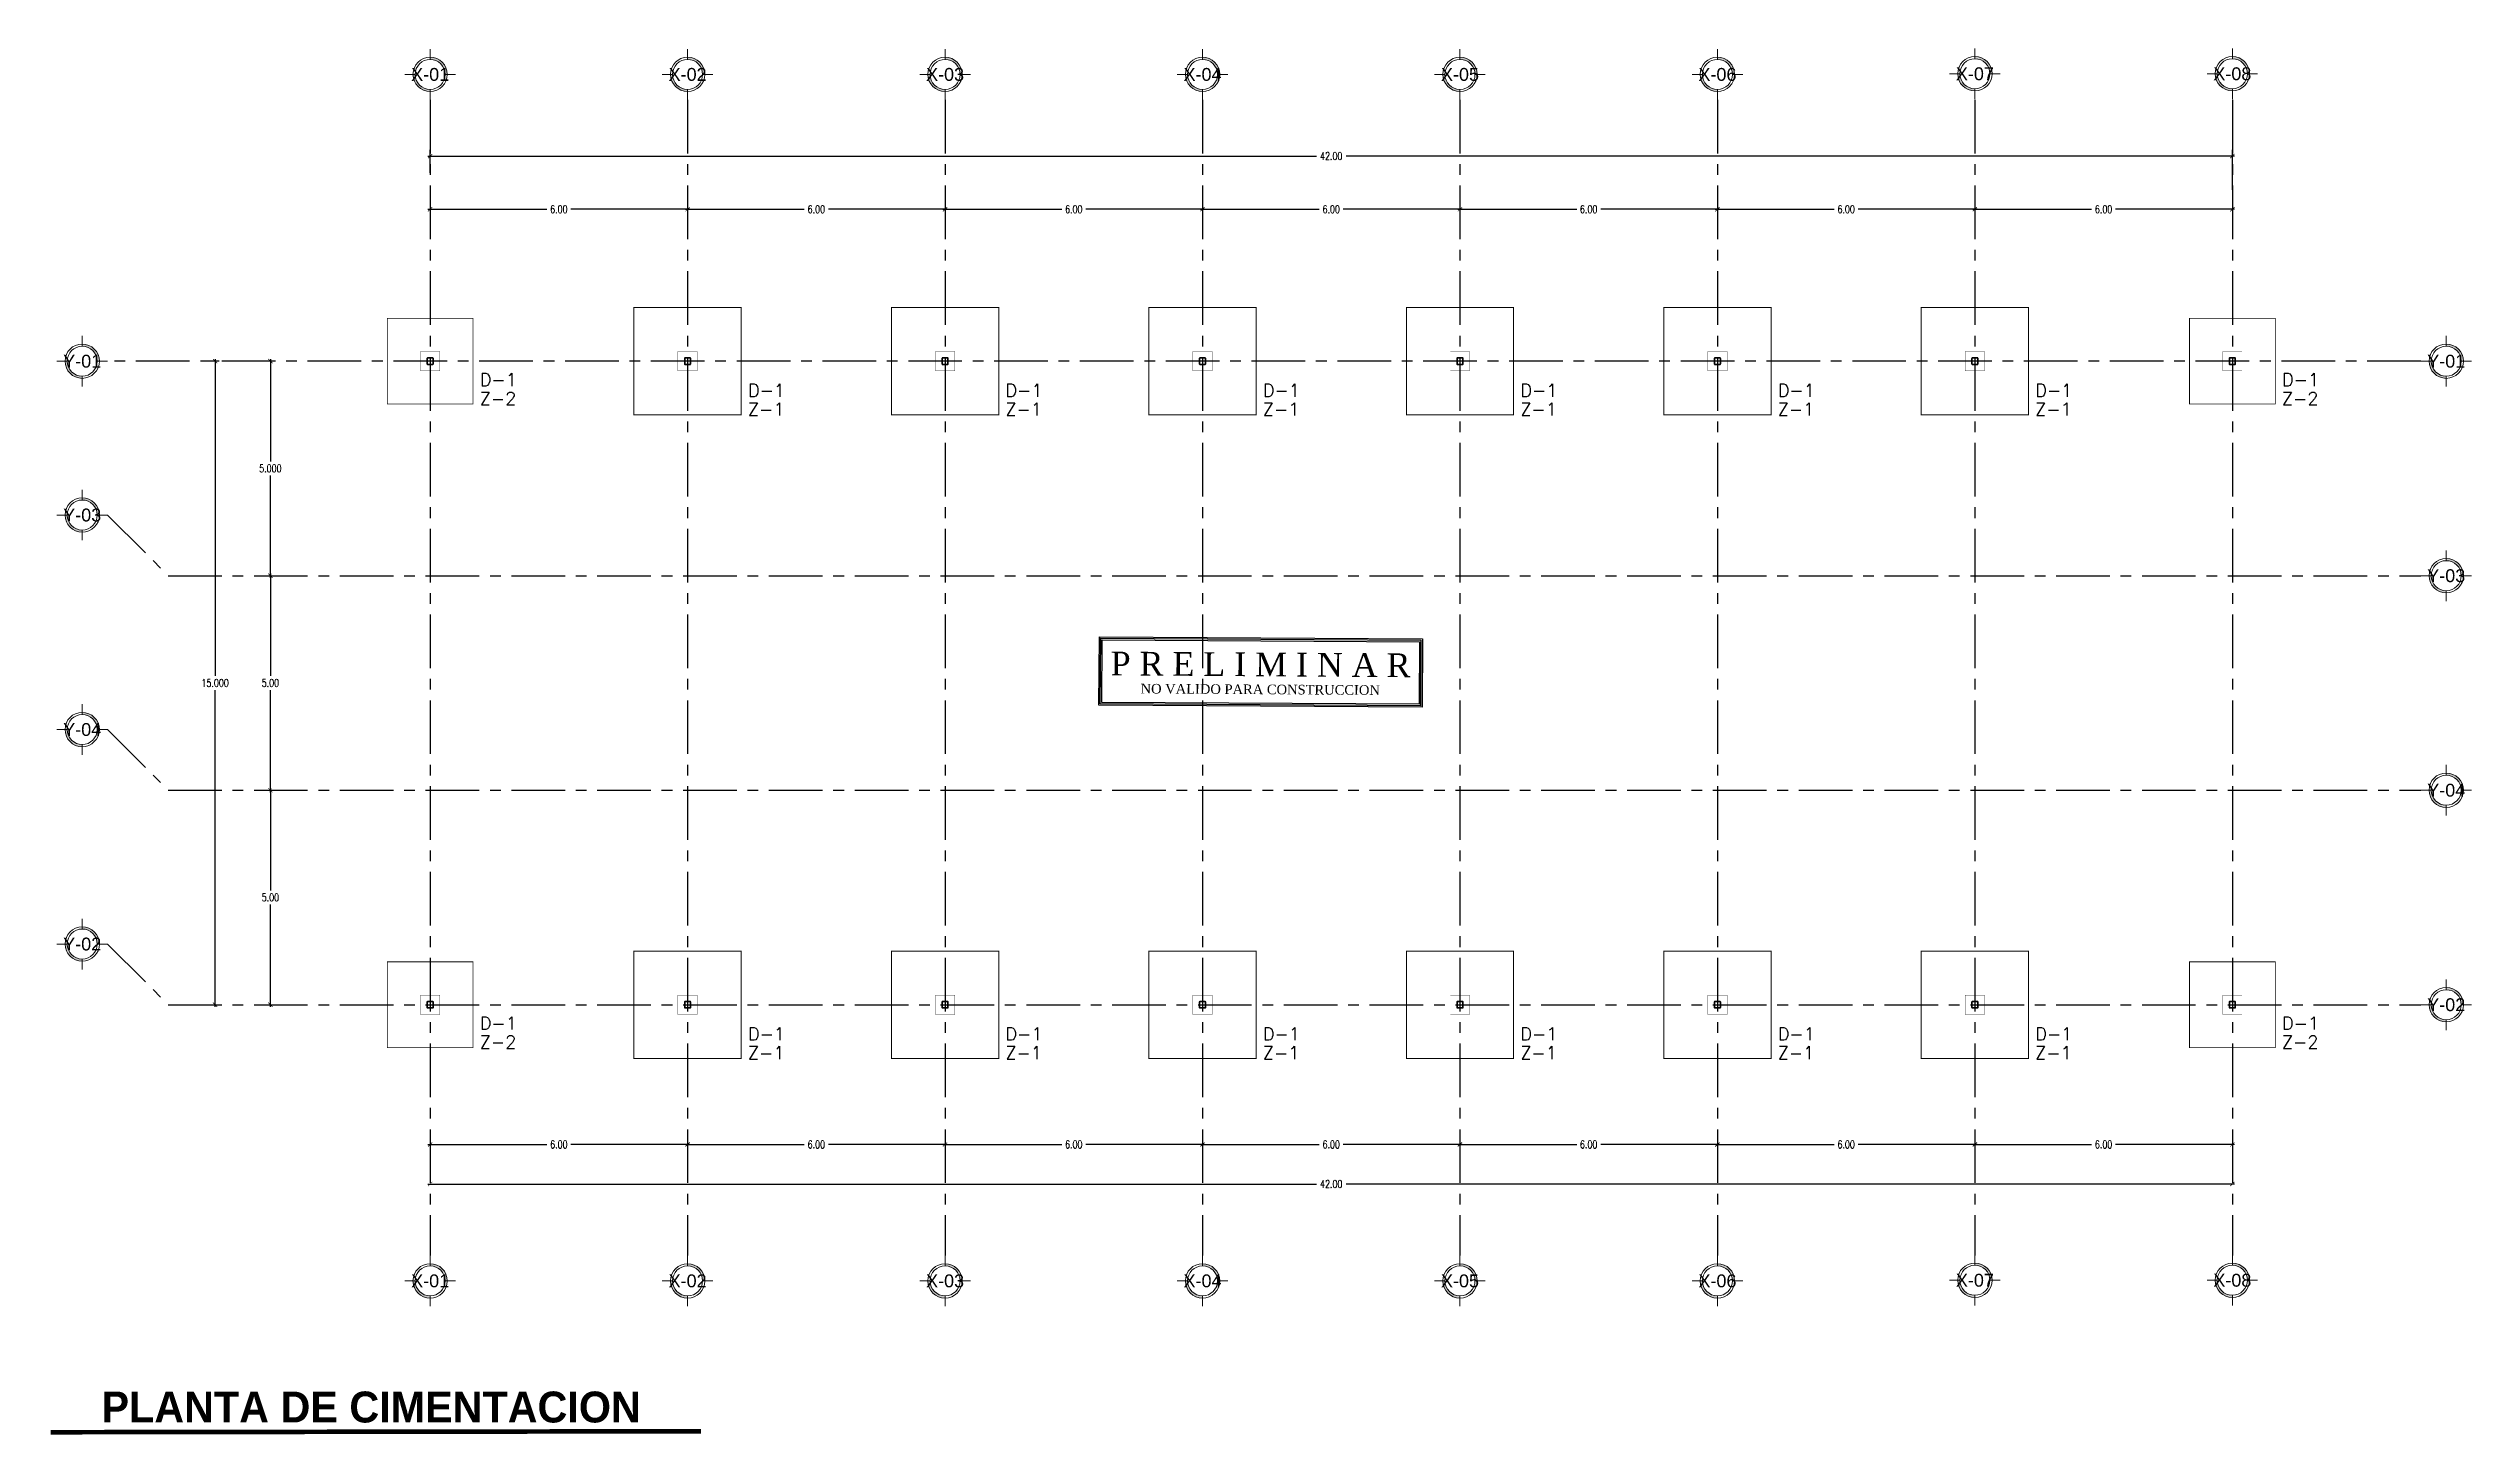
# Model space of a CAD drawing. Header units: millimetres. Extents: x 2153 to 2264, y 1628 to 1660.
# Drawn here: x 2153.4 to 2209.9, y 1627.9 to 1660.2 of the extents above; entities that cross this region are included whole.
import ezdxf
from ezdxf.enums import TextEntityAlignment as Align

# ---------------------------------------------------------------- set-up
doc = ezdxf.new("R2010")
doc.units = ezdxf.units.MM
doc.linetypes.add('CENTER', pattern=[2, 1.25, -0.25, 0.25, -0.25])
for name, color, linetype in [('A-ANNO-LINE', 7, 'Continuous'), ('A-SYMB-AXIS-LINE', 8, 'CENTER'), ('A-SYMB-DIM', 2, 'Continuous'), ('DADO', 5, 'Continuous'), ('JOIST REF', 7, 'Continuous'), ('OR 06', 1, 'Continuous'), ('ZAP.ASI', 2, 'Continuous')]:
    doc.layers.add(name, color=color, linetype=linetype)
doc.layers.add('ARMADURA', color=1, linetype='Continuous', lineweight=18)
doc.layers.add('SYMB-GRID HEAD', color=1, linetype='Continuous', lineweight=5)
doc.styles.add('BOLD', font='bold.shx', dxfattribs={"width": 1.1, "height": 0.4})
doc.styles.add('DIM100', font='simplex.shx', dxfattribs={"width": 0.75, "height": 0.18})
doc.styles.add('SIMPLEX', font='simplex.shx')
doc.styles.get("Standard").update_dxf_attribs({"font": 'arial.ttf'})
doc.styles.add('TITULOS', font='times.ttf', dxfattribs={"height": 1})
doc.dimstyles.new('DIM100', dxfattribs={"dimtxt": 0.18, "dimasz": 0.1, "dimexe": 0.15, "dimexo": 0.15, "dimgap": 0.075, "dimtad": 0, "dimzin": 0, "dimdsep": 46, "dimtxsty": 'DIM100', "dimblk": 'ARCHTICK', "dimcen": 0.1, "dimdle": 0.05, "dimclrd": 1, "dimclre": 8, "dimclrt": 2, "dimadec": 0, "dimazin": 0, "dimtfac": 1, "dimtofl": 0, "dimtmove": 2, "dimatfit": 3, "dimldrblk": 'ARCHTICK', "dimfxl": 1.5, "dimtolj": 1, "dimtzin": 0, "dimarcsym": 0})
doc.dimstyles.new('DIM100VERTICAL', dxfattribs={"dimtxt": 0.18, "dimasz": 0.1, "dimexe": 0.15, "dimexo": 0.15, "dimgap": 0.075, "dimtad": 0, "dimtih": 1, "dimtoh": 1, "dimzin": 0, "dimdsep": 46, "dimtxsty": 'DIM100', "dimblk": 'ARCHTICK', "dimcen": 0.1, "dimdle": 0.05, "dimclrd": 1, "dimclre": 8, "dimclrt": 2, "dimadec": 0, "dimazin": 0, "dimtfac": 1, "dimtofl": 0, "dimtmove": 2, "dimatfit": 3, "dimldrblk": 'ARCHTICK', "dimfxl": 1.5, "dimtolj": 1, "dimtzin": 0, "dimarcsym": 0})

msp = doc.modelspace()

# ---------------------------------------------------------------- texts
at = {"layer": 'ARMADURA', "style": 'BOLD'}
msp.add_text('PLANTA DE CIMENTACION ', height=0.72, dxfattribs=at).set_placement((2161.0423, 1628.5739, 0), align=Align.MIDDLE)
at = {"layer": 'DADO', "color": 0, "style": 'SIMPLEX'}
for p in [(2163.4406, 1652.3709), (2169.6906, 1652.1209), (2175.6906, 1652.1209), (2181.6906, 1652.1209), (2187.6906, 1652.1209), (2193.6906, 1652.1209), (2199.6906, 1652.1209), (2205.4406, 1652.3709), (2163.4406, 1637.3709), (2205.4406, 1637.3709), (2169.6906, 1637.1209), (2175.6906, 1637.1209), (2181.6906, 1637.1209), (2187.6906, 1637.1209), (2193.6906, 1637.1209), (2199.6906, 1637.1209)]:
    msp.add_text('D-1', height=0.3, dxfattribs=at).set_placement(p)
at = {"layer": 'ZAP.ASI', "color": 3, "style": 'SIMPLEX'}
for p in [(2163.4406, 1651.9309), (2205.4406, 1651.9309), (2163.4406, 1636.9309), (2205.4406, 1636.9309)]:
    msp.add_text('Z-2', height=0.3, dxfattribs=at).set_placement(p)
at = {"layer": 'ZAP.ASI', "color": 2, "style": 'SIMPLEX'}
for p in [(2169.6906, 1651.6809), (2175.6906, 1651.6809), (2181.6906, 1651.6809), (2187.6906, 1651.6809), (2193.6906, 1651.6809), (2199.6906, 1651.6809), (2169.6906, 1636.6809), (2175.6906, 1636.6809), (2181.6906, 1636.6809), (2187.6906, 1636.6809), (2193.6906, 1636.6809), (2199.6906, 1636.6809)]:
    msp.add_text('Z-1', height=0.3, dxfattribs=at).set_placement(p)

# ---------------------------------------------------------------- blocks, each defined once
blk = doc.blocks.new('*U49')
at = {"layer": 'SYMB-GRID HEAD'}
h = blk.add_hatch(color=256, dxfattribs=at)
h.dxf.hatch_style = 1
h.paths.add_polyline_path([(0.0035, 0), (0.004, 0, 0.414214), (0, 0.004), (0, 0.0035, -0.414214)])
h.paths.add_polyline_path([(-0.0035, 0), (-0.004, 0, 0.414214), (0, -0.004), (0, -0.0035, -0.414214)])
for p, q in [((0, 0.0035), (0, 0.0059)), ((-0.0059, 0), (-0.0035, 0)), ((0.0035, 0), (0.0059, 0)), ((0, -0.0059), (0, -0.0035))]:
    blk.add_line(p, q, dxfattribs=at)
for radius in [0.004, 0.0035]:
    blk.add_circle((0, 0), radius, dxfattribs=at)
at = {"layer": 'SYMB-GRID HEAD', "color": 2}
blk.add_attdef('NO.EJE', text='', height=0.003, dxfattribs=at).set_placement((0, 0), align=Align.MIDDLE_CENTER)
blk = doc.blocks.new('_ArchTick')
at = {"color": 0, "linetype": 'ByBlock', "const_width": 0.15}
blk.add_lwpolyline([(-0.5, -0.5), (0.5, 0.5)], dxfattribs=at)
blk = doc.blocks.new('*D89')
at = {"layer": 'A-SYMB-DIM', "color": 1, "lineweight": -2, "transparency": 16777216}
for p, q in [((2162.233, 1657.731), (2182.938, 1657.731)), ((2204.333, 1657.731), (2183.628, 1657.731))]:
    blk.add_line(p, q, dxfattribs=at)
at = {"layer": 'A-SYMB-DIM', "color": 8, "lineweight": -2, "transparency": 16777216}
for p, q in [((2162.283, 1657.342), (2162.283, 1657.881)), ((2204.283, 1656.947), (2204.283, 1657.881))]:
    blk.add_line(p, q, dxfattribs=at)
at = {"layer": 'A-SYMB-DIM', "color": 1, "lineweight": -2, "transparency": 16777216, "xscale": 0.1, "yscale": 0.1, "zscale": 0.1, "rotation": 180}
blk.add_blockref('_ArchTick', (2162.283, 1657.731), dxfattribs=at)
at = {"layer": 'A-SYMB-DIM', "color": 1, "lineweight": -2, "transparency": 16777216, "xscale": 0.1, "yscale": 0.1, "zscale": 0.1}
blk.add_blockref('_ArchTick', (2204.283, 1657.731), dxfattribs=at)
at = {"layer": 'A-SYMB-DIM', "color": 2, "transparency": 16777216, "insert": (2183.283, 1657.731), "char_height": 0.18, "attachment_point": 5, "style": 'DIM100'}
blk.add_mtext('\\A1;42.00', dxfattribs=at)
blk = doc.blocks.new('*D91')
at = {"layer": 'A-SYMB-DIM', "color": 1, "lineweight": -2, "ltscale": 3.75, "transparency": 16777216}
for p, q in [((2158.56, 1653.001), (2158.56, 1650.616)), ((2158.56, 1647.901), (2158.56, 1650.286))]:
    blk.add_line(p, q, dxfattribs=at)
at = {"layer": 'A-SYMB-DIM', "color": 1, "lineweight": -2, "ltscale": 3.75, "transparency": 16777216, "xscale": 0.1, "yscale": 0.1, "zscale": 0.1}
for p, rotation in [((2158.56, 1652.951), 90), ((2158.56, 1647.951), 270)]:
    blk.add_blockref('_ArchTick', p, dxfattribs=dict(at, rotation=rotation))
at = {"layer": 'A-SYMB-DIM', "color": 2, "ltscale": 3.75, "transparency": 16777216, "insert": (2158.56, 1650.451), "char_height": 0.18, "attachment_point": 5, "style": 'DIM100'}
blk.add_mtext('\\A1;5.000', dxfattribs=at)
blk = doc.blocks.new('*D94')
at = {"layer": 'A-SYMB-DIM', "color": 1, "lineweight": -2, "ltscale": 3.75, "transparency": 16777216}
for p, q in [((2158.56, 1643.001), (2158.56, 1640.616)), ((2158.56, 1637.901), (2158.56, 1640.286))]:
    blk.add_line(p, q, dxfattribs=at)
at = {"layer": 'A-SYMB-DIM', "color": 1, "lineweight": -2, "ltscale": 3.75, "transparency": 16777216, "xscale": 0.1, "yscale": 0.1, "zscale": 0.1}
for p, rotation in [((2158.56, 1642.951), 90), ((2158.56, 1637.951), 270)]:
    blk.add_blockref('_ArchTick', p, dxfattribs=dict(at, rotation=rotation))
at = {"layer": 'A-SYMB-DIM', "color": 2, "ltscale": 3.75, "transparency": 16777216, "insert": (2158.56, 1640.451), "char_height": 0.18, "attachment_point": 5, "style": 'DIM100'}
blk.add_mtext('\\A1;5.00', dxfattribs=at)
blk = doc.blocks.new('*D125')
at = {"layer": 'A-SYMB-DIM', "color": 8, "lineweight": -2, "ltscale": 3.75, "transparency": 16777216}
blk.add_line((2157.369, 1652.951), (2157.122, 1652.951), dxfattribs=at)
at = {"layer": 'A-SYMB-DIM', "color": 1, "lineweight": -2, "ltscale": 3.75, "transparency": 16777216}
for p, q in [((2157.272, 1653.001), (2157.272, 1645.616)), ((2157.272, 1637.901), (2157.272, 1645.286))]:
    blk.add_line(p, q, dxfattribs=at)
at = {"layer": 'A-SYMB-DIM', "color": 1, "lineweight": -2, "ltscale": 3.75, "transparency": 16777216, "xscale": 0.1, "yscale": 0.1, "zscale": 0.1}
for p, rotation in [((2157.272, 1652.951), 90), ((2157.272, 1637.951), 270)]:
    blk.add_blockref('_ArchTick', p, dxfattribs=dict(at, rotation=rotation))
at = {"layer": 'A-SYMB-DIM', "color": 2, "ltscale": 3.75, "transparency": 16777216, "insert": (2157.272, 1645.451), "char_height": 0.18, "attachment_point": 5, "style": 'DIM100'}
blk.add_mtext('\\A1;15.000', dxfattribs=at)
blk = doc.blocks.new('*D98')
at = {"layer": 'A-SYMB-DIM', "color": 1, "lineweight": -2, "transparency": 16777216}
for p, q in [((2162.233, 1656.493), (2165.003, 1656.493)), ((2168.333, 1656.493), (2165.564, 1656.493))]:
    blk.add_line(p, q, dxfattribs=at)
at = {"layer": 'A-SYMB-DIM', "color": 1, "lineweight": -2, "transparency": 16777216, "xscale": 0.1, "yscale": 0.1, "zscale": 0.1, "rotation": 180}
blk.add_blockref('_ArchTick', (2162.283, 1656.493), dxfattribs=at)
at = {"layer": 'A-SYMB-DIM', "color": 1, "lineweight": -2, "transparency": 16777216, "xscale": 0.1, "yscale": 0.1, "zscale": 0.1}
blk.add_blockref('_ArchTick', (2168.283, 1656.493), dxfattribs=at)
at = {"layer": 'A-SYMB-DIM', "color": 2, "transparency": 16777216, "insert": (2165.283, 1656.493), "char_height": 0.18, "attachment_point": 5, "style": 'DIM100'}
blk.add_mtext('\\A1;6.00', dxfattribs=at)
blk = doc.blocks.new('*D99')
at = {"layer": 'A-SYMB-DIM', "color": 1, "lineweight": -2, "transparency": 16777216}
for p, q in [((2168.233, 1656.493), (2171.003, 1656.493)), ((2174.333, 1656.493), (2171.564, 1656.493))]:
    blk.add_line(p, q, dxfattribs=at)
at = {"layer": 'A-SYMB-DIM', "color": 1, "lineweight": -2, "transparency": 16777216, "xscale": 0.1, "yscale": 0.1, "zscale": 0.1, "rotation": 180}
blk.add_blockref('_ArchTick', (2168.283, 1656.493), dxfattribs=at)
at = {"layer": 'A-SYMB-DIM', "color": 1, "lineweight": -2, "transparency": 16777216, "xscale": 0.1, "yscale": 0.1, "zscale": 0.1}
blk.add_blockref('_ArchTick', (2174.283, 1656.493), dxfattribs=at)
at = {"layer": 'A-SYMB-DIM', "color": 2, "transparency": 16777216, "insert": (2171.283, 1656.493), "char_height": 0.18, "attachment_point": 5, "style": 'DIM100'}
blk.add_mtext('\\A1;6.00', dxfattribs=at)
blk = doc.blocks.new('*D100')
at = {"layer": 'A-SYMB-DIM', "color": 1, "lineweight": -2, "transparency": 16777216}
for p, q in [((2174.233, 1656.493), (2177.003, 1656.493)), ((2180.333, 1656.493), (2177.564, 1656.493))]:
    blk.add_line(p, q, dxfattribs=at)
at = {"layer": 'A-SYMB-DIM', "color": 1, "lineweight": -2, "transparency": 16777216, "xscale": 0.1, "yscale": 0.1, "zscale": 0.1, "rotation": 180}
blk.add_blockref('_ArchTick', (2174.283, 1656.493), dxfattribs=at)
at = {"layer": 'A-SYMB-DIM', "color": 1, "lineweight": -2, "transparency": 16777216, "xscale": 0.1, "yscale": 0.1, "zscale": 0.1}
blk.add_blockref('_ArchTick', (2180.283, 1656.493), dxfattribs=at)
at = {"layer": 'A-SYMB-DIM', "color": 2, "transparency": 16777216, "insert": (2177.283, 1656.493), "char_height": 0.18, "attachment_point": 5, "style": 'DIM100'}
blk.add_mtext('\\A1;6.00', dxfattribs=at)
blk = doc.blocks.new('*D101')
at = {"layer": 'A-SYMB-DIM', "color": 1, "lineweight": -2, "transparency": 16777216}
for p, q in [((2180.233, 1656.493), (2183.003, 1656.493)), ((2186.333, 1656.493), (2183.564, 1656.493))]:
    blk.add_line(p, q, dxfattribs=at)
at = {"layer": 'A-SYMB-DIM', "color": 1, "lineweight": -2, "transparency": 16777216, "xscale": 0.1, "yscale": 0.1, "zscale": 0.1, "rotation": 180}
blk.add_blockref('_ArchTick', (2180.283, 1656.493), dxfattribs=at)
at = {"layer": 'A-SYMB-DIM', "color": 1, "lineweight": -2, "transparency": 16777216, "xscale": 0.1, "yscale": 0.1, "zscale": 0.1}
blk.add_blockref('_ArchTick', (2186.283, 1656.493), dxfattribs=at)
at = {"layer": 'A-SYMB-DIM', "color": 2, "transparency": 16777216, "insert": (2183.283, 1656.493), "char_height": 0.18, "attachment_point": 5, "style": 'DIM100'}
blk.add_mtext('\\A1;6.00', dxfattribs=at)
blk = doc.blocks.new('*D102')
at = {"layer": 'A-SYMB-DIM', "color": 1, "lineweight": -2, "transparency": 16777216}
for p, q in [((2186.233, 1656.493), (2189.003, 1656.493)), ((2192.333, 1656.493), (2189.564, 1656.493))]:
    blk.add_line(p, q, dxfattribs=at)
at = {"layer": 'A-SYMB-DIM', "color": 1, "lineweight": -2, "transparency": 16777216, "xscale": 0.1, "yscale": 0.1, "zscale": 0.1, "rotation": 180}
blk.add_blockref('_ArchTick', (2186.283, 1656.493), dxfattribs=at)
at = {"layer": 'A-SYMB-DIM', "color": 1, "lineweight": -2, "transparency": 16777216, "xscale": 0.1, "yscale": 0.1, "zscale": 0.1}
blk.add_blockref('_ArchTick', (2192.283, 1656.493), dxfattribs=at)
at = {"layer": 'A-SYMB-DIM', "color": 2, "transparency": 16777216, "insert": (2189.283, 1656.493), "char_height": 0.18, "attachment_point": 5, "style": 'DIM100'}
blk.add_mtext('\\A1;6.00', dxfattribs=at)
blk = doc.blocks.new('*D103')
at = {"layer": 'A-SYMB-DIM', "color": 1, "lineweight": -2, "transparency": 16777216}
for p, q in [((2192.233, 1656.493), (2195.003, 1656.493)), ((2198.333, 1656.493), (2195.564, 1656.493))]:
    blk.add_line(p, q, dxfattribs=at)
at = {"layer": 'A-SYMB-DIM', "color": 1, "lineweight": -2, "transparency": 16777216, "xscale": 0.1, "yscale": 0.1, "zscale": 0.1, "rotation": 180}
blk.add_blockref('_ArchTick', (2192.283, 1656.493), dxfattribs=at)
at = {"layer": 'A-SYMB-DIM', "color": 1, "lineweight": -2, "transparency": 16777216, "xscale": 0.1, "yscale": 0.1, "zscale": 0.1}
blk.add_blockref('_ArchTick', (2198.283, 1656.493), dxfattribs=at)
at = {"layer": 'A-SYMB-DIM', "color": 2, "transparency": 16777216, "insert": (2195.283, 1656.493), "char_height": 0.18, "attachment_point": 5, "style": 'DIM100'}
blk.add_mtext('\\A1;6.00', dxfattribs=at)
blk = doc.blocks.new('*D104')
at = {"layer": 'A-SYMB-DIM', "color": 1, "lineweight": -2, "transparency": 16777216}
for p, q in [((2198.233, 1656.493), (2201.003, 1656.493)), ((2204.333, 1656.493), (2201.564, 1656.493))]:
    blk.add_line(p, q, dxfattribs=at)
at = {"layer": 'A-SYMB-DIM', "color": 1, "lineweight": -2, "transparency": 16777216, "xscale": 0.1, "yscale": 0.1, "zscale": 0.1, "rotation": 180}
blk.add_blockref('_ArchTick', (2198.283, 1656.493), dxfattribs=at)
at = {"layer": 'A-SYMB-DIM', "color": 1, "lineweight": -2, "transparency": 16777216, "xscale": 0.1, "yscale": 0.1, "zscale": 0.1}
blk.add_blockref('_ArchTick', (2204.283, 1656.493), dxfattribs=at)
at = {"layer": 'A-SYMB-DIM', "color": 2, "transparency": 16777216, "insert": (2201.283, 1656.493), "char_height": 0.18, "attachment_point": 5, "style": 'DIM100'}
blk.add_mtext('\\A1;6.00', dxfattribs=at)
blk = doc.blocks.new('*D108')
at = {"layer": 'A-SYMB-DIM', "color": 1, "lineweight": -2, "ltscale": 3.75, "transparency": 16777216}
for p, q in [((2158.56, 1648.001), (2158.56, 1645.616)), ((2158.56, 1642.901), (2158.56, 1645.286))]:
    blk.add_line(p, q, dxfattribs=at)
at = {"layer": 'A-SYMB-DIM', "color": 1, "lineweight": -2, "ltscale": 3.75, "transparency": 16777216, "xscale": 0.1, "yscale": 0.1, "zscale": 0.1}
for p, rotation in [((2158.56, 1647.951), 90), ((2158.56, 1642.951), 270)]:
    blk.add_blockref('_ArchTick', p, dxfattribs=dict(at, rotation=rotation))
at = {"layer": 'A-SYMB-DIM', "color": 2, "ltscale": 3.75, "transparency": 16777216, "insert": (2158.56, 1645.451), "char_height": 0.18, "attachment_point": 5, "style": 'DIM100'}
blk.add_mtext('\\A1;5.00', dxfattribs=at)
blk = doc.blocks.new('*D112')
at = {"layer": 'A-SYMB-DIM', "color": 1, "lineweight": -2, "transparency": 16777216}
for p, q in [((2162.233, 1634.693), (2165.003, 1634.693)), ((2168.333, 1634.693), (2165.564, 1634.693))]:
    blk.add_line(p, q, dxfattribs=at)
at = {"layer": 'A-SYMB-DIM', "color": 1, "lineweight": -2, "transparency": 16777216, "xscale": 0.1, "yscale": 0.1, "zscale": 0.1, "rotation": 180}
blk.add_blockref('_ArchTick', (2162.283, 1634.693), dxfattribs=at)
at = {"layer": 'A-SYMB-DIM', "color": 1, "lineweight": -2, "transparency": 16777216, "xscale": 0.1, "yscale": 0.1, "zscale": 0.1}
blk.add_blockref('_ArchTick', (2168.283, 1634.693), dxfattribs=at)
at = {"layer": 'A-SYMB-DIM', "color": 2, "transparency": 16777216, "insert": (2165.283, 1634.693), "char_height": 0.18, "attachment_point": 5, "style": 'DIM100'}
blk.add_mtext('\\A1;6.00', dxfattribs=at)
blk = doc.blocks.new('*D113')
at = {"layer": 'A-SYMB-DIM', "color": 1, "lineweight": -2, "transparency": 16777216}
for p, q in [((2168.233, 1634.693), (2171.003, 1634.693)), ((2174.333, 1634.693), (2171.564, 1634.693))]:
    blk.add_line(p, q, dxfattribs=at)
at = {"layer": 'A-SYMB-DIM', "color": 1, "lineweight": -2, "transparency": 16777216, "xscale": 0.1, "yscale": 0.1, "zscale": 0.1, "rotation": 180}
blk.add_blockref('_ArchTick', (2168.283, 1634.693), dxfattribs=at)
at = {"layer": 'A-SYMB-DIM', "color": 1, "lineweight": -2, "transparency": 16777216, "xscale": 0.1, "yscale": 0.1, "zscale": 0.1}
blk.add_blockref('_ArchTick', (2174.283, 1634.693), dxfattribs=at)
at = {"layer": 'A-SYMB-DIM', "color": 2, "transparency": 16777216, "insert": (2171.283, 1634.693), "char_height": 0.18, "attachment_point": 5, "style": 'DIM100'}
blk.add_mtext('\\A1;6.00', dxfattribs=at)
blk = doc.blocks.new('*D114')
at = {"layer": 'A-SYMB-DIM', "color": 1, "lineweight": -2, "transparency": 16777216}
for p, q in [((2174.233, 1634.693), (2177.003, 1634.693)), ((2180.333, 1634.693), (2177.564, 1634.693))]:
    blk.add_line(p, q, dxfattribs=at)
at = {"layer": 'A-SYMB-DIM', "color": 1, "lineweight": -2, "transparency": 16777216, "xscale": 0.1, "yscale": 0.1, "zscale": 0.1, "rotation": 180}
blk.add_blockref('_ArchTick', (2174.283, 1634.693), dxfattribs=at)
at = {"layer": 'A-SYMB-DIM', "color": 1, "lineweight": -2, "transparency": 16777216, "xscale": 0.1, "yscale": 0.1, "zscale": 0.1}
blk.add_blockref('_ArchTick', (2180.283, 1634.693), dxfattribs=at)
at = {"layer": 'A-SYMB-DIM', "color": 2, "transparency": 16777216, "insert": (2177.283, 1634.693), "char_height": 0.18, "attachment_point": 5, "style": 'DIM100'}
blk.add_mtext('\\A1;6.00', dxfattribs=at)
blk = doc.blocks.new('*D115')
at = {"layer": 'A-SYMB-DIM', "color": 1, "lineweight": -2, "transparency": 16777216}
for p, q in [((2180.233, 1634.693), (2183.003, 1634.693)), ((2186.333, 1634.693), (2183.564, 1634.693))]:
    blk.add_line(p, q, dxfattribs=at)
at = {"layer": 'A-SYMB-DIM', "color": 1, "lineweight": -2, "transparency": 16777216, "xscale": 0.1, "yscale": 0.1, "zscale": 0.1, "rotation": 180}
blk.add_blockref('_ArchTick', (2180.283, 1634.693), dxfattribs=at)
at = {"layer": 'A-SYMB-DIM', "color": 1, "lineweight": -2, "transparency": 16777216, "xscale": 0.1, "yscale": 0.1, "zscale": 0.1}
blk.add_blockref('_ArchTick', (2186.283, 1634.693), dxfattribs=at)
at = {"layer": 'A-SYMB-DIM', "color": 2, "transparency": 16777216, "insert": (2183.283, 1634.693), "char_height": 0.18, "attachment_point": 5, "style": 'DIM100'}
blk.add_mtext('\\A1;6.00', dxfattribs=at)
blk = doc.blocks.new('*D116')
at = {"layer": 'A-SYMB-DIM', "color": 1, "lineweight": -2, "transparency": 16777216}
for p, q in [((2186.233, 1634.693), (2189.003, 1634.693)), ((2192.333, 1634.693), (2189.564, 1634.693))]:
    blk.add_line(p, q, dxfattribs=at)
at = {"layer": 'A-SYMB-DIM', "color": 1, "lineweight": -2, "transparency": 16777216, "xscale": 0.1, "yscale": 0.1, "zscale": 0.1, "rotation": 180}
blk.add_blockref('_ArchTick', (2186.283, 1634.693), dxfattribs=at)
at = {"layer": 'A-SYMB-DIM', "color": 1, "lineweight": -2, "transparency": 16777216, "xscale": 0.1, "yscale": 0.1, "zscale": 0.1}
blk.add_blockref('_ArchTick', (2192.283, 1634.693), dxfattribs=at)
at = {"layer": 'A-SYMB-DIM', "color": 2, "transparency": 16777216, "insert": (2189.283, 1634.693), "char_height": 0.18, "attachment_point": 5, "style": 'DIM100'}
blk.add_mtext('\\A1;6.00', dxfattribs=at)
blk = doc.blocks.new('*D117')
at = {"layer": 'A-SYMB-DIM', "color": 1, "lineweight": -2, "transparency": 16777216}
for p, q in [((2192.233, 1634.693), (2195.003, 1634.693)), ((2198.333, 1634.693), (2195.564, 1634.693))]:
    blk.add_line(p, q, dxfattribs=at)
at = {"layer": 'A-SYMB-DIM', "color": 1, "lineweight": -2, "transparency": 16777216, "xscale": 0.1, "yscale": 0.1, "zscale": 0.1, "rotation": 180}
blk.add_blockref('_ArchTick', (2192.283, 1634.693), dxfattribs=at)
at = {"layer": 'A-SYMB-DIM', "color": 1, "lineweight": -2, "transparency": 16777216, "xscale": 0.1, "yscale": 0.1, "zscale": 0.1}
blk.add_blockref('_ArchTick', (2198.283, 1634.693), dxfattribs=at)
at = {"layer": 'A-SYMB-DIM', "color": 2, "transparency": 16777216, "insert": (2195.283, 1634.693), "char_height": 0.18, "attachment_point": 5, "style": 'DIM100'}
blk.add_mtext('\\A1;6.00', dxfattribs=at)
blk = doc.blocks.new('*D118')
at = {"layer": 'A-SYMB-DIM', "color": 1, "lineweight": -2, "transparency": 16777216}
for p, q in [((2198.233, 1634.693), (2201.003, 1634.693)), ((2204.333, 1634.693), (2201.564, 1634.693))]:
    blk.add_line(p, q, dxfattribs=at)
at = {"layer": 'A-SYMB-DIM', "color": 1, "lineweight": -2, "transparency": 16777216, "xscale": 0.1, "yscale": 0.1, "zscale": 0.1, "rotation": 180}
blk.add_blockref('_ArchTick', (2198.283, 1634.693), dxfattribs=at)
at = {"layer": 'A-SYMB-DIM', "color": 1, "lineweight": -2, "transparency": 16777216, "xscale": 0.1, "yscale": 0.1, "zscale": 0.1}
blk.add_blockref('_ArchTick', (2204.283, 1634.693), dxfattribs=at)
at = {"layer": 'A-SYMB-DIM', "color": 2, "transparency": 16777216, "insert": (2201.283, 1634.693), "char_height": 0.18, "attachment_point": 5, "style": 'DIM100'}
blk.add_mtext('\\A1;6.00', dxfattribs=at)
blk = doc.blocks.new('*D121')
at = {"layer": 'A-SYMB-DIM', "color": 1, "lineweight": -2, "transparency": 16777216}
for p, q in [((2162.233, 1633.771), (2182.938, 1633.771)), ((2204.333, 1633.771), (2183.628, 1633.771))]:
    blk.add_line(p, q, dxfattribs=at)
at = {"layer": 'A-SYMB-DIM', "color": 1, "lineweight": -2, "transparency": 16777216, "xscale": 0.1, "yscale": 0.1, "zscale": 0.1, "rotation": 180}
blk.add_blockref('_ArchTick', (2162.283, 1633.771), dxfattribs=at)
at = {"layer": 'A-SYMB-DIM', "color": 1, "lineweight": -2, "transparency": 16777216, "xscale": 0.1, "yscale": 0.1, "zscale": 0.1}
blk.add_blockref('_ArchTick', (2204.283, 1633.771), dxfattribs=at)
at = {"layer": 'A-SYMB-DIM', "color": 2, "transparency": 16777216, "insert": (2183.283, 1633.771), "char_height": 0.18, "attachment_point": 5, "style": 'DIM100'}
blk.add_mtext('\\A1;42.00', dxfattribs=at)
blk = doc.blocks.new('A$C79c8d83c')
at = {"layer": 'OR 06'}
for points in [[(-0.0585, -0.076), (0.0585, -0.076, 0.4142136), (0.076, -0.0585), (0.076, 0.0585, 0.4142136), (0.0585, 0.076), (-0.0585, 0.076, 0.4142136), (-0.076, 0.0585), (-0.076, -0.0585, 0.4142136)], [(-0.0585, -0.0681), (0.0585, -0.0681, 0.4142136), (0.0681, -0.0585), (0.0681, 0.0585, 0.4142136), (0.0585, 0.0681), (-0.0585, 0.0681, 0.4142136), (-0.0681, 0.0585), (-0.0681, -0.0585, 0.4142136)]]:
    blk.add_lwpolyline(points, format="xyb", close=True, dxfattribs=at)
blk = doc.blocks.new('SELLO PRELIMINAR')
at = {"color": 1}
for points in [[(195.4587, 131.113), (195.6002, 131.113), (195.6002, 131.083), (195.4587, 131.083)], [(195.4593, 131.1124), (195.5995, 131.1124), (195.5995, 131.0836), (195.4593, 131.0836)], [(195.46, 131.1117), (195.5989, 131.1117), (195.5989, 131.0843), (195.46, 131.0843)]]:
    blk.add_lwpolyline(points, close=True, dxfattribs=at)
at = {"color": 1, "style": 'TITULOS'}
for s, height, p in [('P R E L I M I N A R', 0.0104, (195.5294, 131.1014)), ('NO VALIDO PARA CONSTRUCCION', 0.004212, (195.5293, 131.0904))]:
    blk.add_text(s, height=height, rotation=359.9943, dxfattribs=at).set_placement(p, align=Align.MIDDLE)

# ---------------------------------------------------------------- dimensions: what is measured, and where the dimension line sits
at = {"layer": 'A-SYMB-DIM'}
for base, p1, p2, picture, middle in [((2204.2833, 1657.7307), (2162.2833, 1657.1917), (2204.2833, 1656.7975), '*D89', (2183.2833, 1657.7307)), ((2168.2833, 1656.4933), (2162.2833, 1656.4933), (2168.2833, 1656.4933), '*D98', (2165.2833, 1656.4933)), ((2174.2833, 1656.4933), (2168.2833, 1656.4933), (2174.2833, 1656.4933), '*D99', (2171.2833, 1656.4933)), ((2180.2833, 1656.4933), (2174.2833, 1656.4933), (2180.2833, 1656.4933), '*D100', (2177.2833, 1656.4933)), ((2186.2833, 1656.4933), (2180.2833, 1656.4933), (2186.2833, 1656.4933), '*D101', (2183.2833, 1656.4933)), ((2192.2833, 1656.4933), (2186.2833, 1656.4933), (2192.2833, 1656.4933), '*D102', (2189.2833, 1656.4933)), ((2198.2833, 1656.4933), (2192.2833, 1656.4933), (2198.2833, 1656.4933), '*D103', (2195.2833, 1656.4933)), ((2204.2833, 1656.4933), (2198.2833, 1656.4933), (2204.2833, 1656.4933), '*D104', (2201.2833, 1656.4933)), ((2168.2833, 1634.6929), (2162.2833, 1634.6929), (2168.2833, 1634.6929), '*D112', (2165.2833, 1634.6929)), ((2174.2833, 1634.6929), (2168.2833, 1634.6929), (2174.2833, 1634.6929), '*D113', (2171.2833, 1634.6929)), ((2180.2833, 1634.6929), (2174.2833, 1634.6929), (2180.2833, 1634.6929), '*D114', (2177.2833, 1634.6929)), ((2186.2833, 1634.6929), (2180.2833, 1634.6929), (2186.2833, 1634.6929), '*D115', (2183.2833, 1634.6929)), ((2192.2833, 1634.6929), (2186.2833, 1634.6929), (2192.2833, 1634.6929), '*D116', (2189.2833, 1634.6929)), ((2198.2833, 1634.6929), (2192.2833, 1634.6929), (2198.2833, 1634.6929), '*D117', (2195.2833, 1634.6929)), ((2204.2833, 1634.6929), (2198.2833, 1634.6929), (2204.2833, 1634.6929), '*D118', (2201.2833, 1634.6929)), ((2204.2833, 1633.7715), (2162.2833, 1633.7715), (2204.2833, 1633.7715), '*D121', (2183.2833, 1633.7715))]:
    dim = msp.add_linear_dim(base=base, p1=p1, p2=p2, dimstyle='DIM100', override={"dimpost": '\\X'}, dxfattribs=at)
    dim.commit()
    dim.dimension.update_dxf_attribs({"geometry": picture, "text_midpoint": middle})
at = {"layer": 'A-SYMB-DIM', "ltscale": 3.75}
for base, p1, p2, override, picture, middle in [((2157.2717, 1637.9509), (2157.5193, 1652.9509), (2157.2717, 1637.9509), {"dimdec": 3, "dimpost": '\\X'}, '*D125', (2157.2717, 1645.4509)), ((2158.56, 1647.9509), (2158.56, 1652.9509), (2158.56, 1647.9509), {"dimdec": 3, "dimpost": '\\X'}, '*D91', (2158.56, 1650.4509)), ((2158.56, 1647.9509), (2158.56, 1642.9509), (2158.56, 1647.9509), {"dimpost": '\\X'}, '*D108', (2158.56, 1645.4509)), ((2158.56, 1637.9509), (2158.56, 1642.9509), (2158.56, 1637.9509), {"dimpost": '\\X'}, '*D94', (2158.56, 1640.4509))]:
    dim = msp.add_linear_dim(base=base, p1=p1, p2=p2, angle=90, dimstyle='DIM100VERTICAL', override=override, dxfattribs=at)
    dim.commit()
    dim.dimension.update_dxf_attribs({"geometry": picture, "text_midpoint": middle})

# ---------------------------------------------------------------- linework, layer by layer
at = {"layer": 'A-SYMB-AXIS-LINE'}
for points in [[(2162.2833, 1659.0454), (2162.2833, 1632.1038)], [(2168.2833, 1659.0454), (2168.2833, 1632.1038)], [(2174.2833, 1659.0454), (2174.2833, 1632.1038)], [(2180.2833, 1659.0454), (2180.2833, 1632.1038)], [(2186.2833, 1659.0454), (2186.2833, 1632.1038)], [(2192.2833, 1659.0454), (2192.2833, 1632.1038)], [(2198.2833, 1659.0454), (2198.2833, 1632.1038)], [(2204.2833, 1659.0454), (2204.2833, 1632.1038)], [(2208.6776, 1652.9509), (2154.7641, 1652.9509)], [(2154.7641, 1649.3651), (2156.1783, 1647.9509), (2208.6776, 1647.9509)], [(2154.7641, 1644.3651), (2156.1783, 1642.9509), (2208.6776, 1642.9509)], [(2154.7641, 1639.3651), (2156.1783, 1637.9509), (2208.6776, 1637.9509)]]:
    msp.add_lwpolyline(points, dxfattribs=at)
at = {"layer": 'JOIST REF', "const_width": 0.108, "elevation": 0}
msp.add_lwpolyline([(2168.597, 1628.0086), (2153.442, 1627.9859)], dxfattribs=at)
at = {"layer": 'ZAP.ASI', "color": 2, "const_width": 0.0234}
for points in [[(2167.0333, 1654.2009), (2169.5333, 1654.2009), (2169.5333, 1651.7009), (2167.0333, 1651.7009)], [(2173.0333, 1654.2009), (2175.5333, 1654.2009), (2175.5333, 1651.7009), (2173.0333, 1651.7009)], [(2179.0333, 1654.2009), (2181.5333, 1654.2009), (2181.5333, 1651.7009), (2179.0333, 1651.7009)], [(2185.0333, 1654.2009), (2187.5333, 1654.2009), (2187.5333, 1651.7009), (2185.0333, 1651.7009)], [(2191.0333, 1654.2009), (2193.5333, 1654.2009), (2193.5333, 1651.7009), (2191.0333, 1651.7009)], [(2197.0333, 1654.2009), (2199.5333, 1654.2009), (2199.5333, 1651.7009), (2197.0333, 1651.7009)], [(2167.0333, 1639.2009), (2169.5333, 1639.2009), (2169.5333, 1636.7009), (2167.0333, 1636.7009)], [(2173.0333, 1639.2009), (2175.5333, 1639.2009), (2175.5333, 1636.7009), (2173.0333, 1636.7009)], [(2179.0333, 1639.2009), (2181.5333, 1639.2009), (2181.5333, 1636.7009), (2179.0333, 1636.7009)], [(2185.0333, 1639.2009), (2187.5333, 1639.2009), (2187.5333, 1636.7009), (2185.0333, 1636.7009)], [(2191.0333, 1639.2009), (2193.5333, 1639.2009), (2193.5333, 1636.7009), (2191.0333, 1636.7009)], [(2197.0333, 1639.2009), (2199.5333, 1639.2009), (2199.5333, 1636.7009), (2197.0333, 1636.7009)]]:
    msp.add_lwpolyline(points, close=True, dxfattribs=at)
at = {"layer": 'ZAP.ASI', "color": 3, "const_width": 0.0187}
for points in [[(2161.2833, 1653.9509), (2163.2833, 1653.9509), (2163.2833, 1651.9509), (2161.2833, 1651.9509)], [(2203.2833, 1653.9509), (2205.2833, 1653.9509), (2205.2833, 1651.9509), (2203.2833, 1651.9509)], [(2161.2833, 1638.9509), (2163.2833, 1638.9509), (2163.2833, 1636.9509), (2161.2833, 1636.9509)], [(2203.2833, 1638.9509), (2205.2833, 1638.9509), (2205.2833, 1636.9509), (2203.2833, 1636.9509)]]:
    msp.add_lwpolyline(points, close=True, dxfattribs=at)
at = {"layer": 'ZAP.ASI', "color": 0, "const_width": 0.00688}
for points in [[(2162.0583, 1653.1759), (2162.5083, 1653.1759), (2162.5083, 1652.7259), (2162.0583, 1652.7259)], [(2168.0583, 1653.1759), (2168.5083, 1653.1759), (2168.5083, 1652.7259), (2168.0583, 1652.7259)], [(2174.0583, 1653.1759), (2174.5083, 1653.1759), (2174.5083, 1652.7259), (2174.0583, 1652.7259)], [(2180.0583, 1653.1759), (2180.5083, 1653.1759), (2180.5083, 1652.7259), (2180.0583, 1652.7259)], [(2186.0583, 1653.1759), (2186.5083, 1653.1759), (2186.5083, 1652.7259), (2186.0583, 1652.7259)], [(2192.0583, 1653.1759), (2192.5083, 1653.1759), (2192.5083, 1652.7259), (2192.0583, 1652.7259)], [(2198.0583, 1653.1759), (2198.5083, 1653.1759), (2198.5083, 1652.7259), (2198.0583, 1652.7259)], [(2204.0583, 1653.1759), (2204.5083, 1653.1759), (2204.5083, 1652.7259), (2204.0583, 1652.7259)], [(2162.0583, 1638.1759), (2162.5083, 1638.1759), (2162.5083, 1637.7259), (2162.0583, 1637.7259)], [(2168.0583, 1638.1759), (2168.5083, 1638.1759), (2168.5083, 1637.7259), (2168.0583, 1637.7259)], [(2174.0583, 1638.1759), (2174.5083, 1638.1759), (2174.5083, 1637.7259), (2174.0583, 1637.7259)], [(2180.0583, 1638.1759), (2180.5083, 1638.1759), (2180.5083, 1637.7259), (2180.0583, 1637.7259)], [(2186.0583, 1638.1759), (2186.5083, 1638.1759), (2186.5083, 1637.7259), (2186.0583, 1637.7259)], [(2192.0583, 1638.1759), (2192.5083, 1638.1759), (2192.5083, 1637.7259), (2192.0583, 1637.7259)], [(2198.0583, 1638.1759), (2198.5083, 1638.1759), (2198.5083, 1637.7259), (2198.0583, 1637.7259)], [(2204.0583, 1638.1759), (2204.5083, 1638.1759), (2204.5083, 1637.7259), (2204.0583, 1637.7259)]]:
    msp.add_lwpolyline(points, close=True, dxfattribs=at)

# ---------------------------------------------------------------- block references
for p in [(2162.2833, 1652.9509), (2168.2833, 1652.9509), (2174.2833, 1652.9509), (2180.2833, 1652.9509), (2186.2833, 1652.9509), (2192.2833, 1652.9509), (2198.2833, 1652.9509), (2204.2833, 1652.9509), (2162.2833, 1637.9509), (2168.2833, 1637.9509), (2174.2833, 1637.9509), (2180.2833, 1637.9509), (2186.2833, 1637.9509), (2192.2833, 1637.9509), (2198.2833, 1637.9509), (2204.2833, 1637.9509)]:
    msp.add_blockref('A$C79c8d83c', p)
at = {"layer": 'A-ANNO-LINE', "color": 7, "xscale": 53.21187522661818, "yscale": 53.21187522661818, "zscale": 53.21187522661818, "rotation": 359.6507228471152}
msp.add_blockref('SELLO PRELIMINAR', (-8265.1821, -5266.7106), dxfattribs=at)
at = {"layer": 'SYMB-GRID HEAD', "xscale": 100, "yscale": 100, "zscale": 100, "rotation": 359.9999999855834}
for p, values in [((2162.2833, 1659.6354), {'NO.EJE': 'X-01'}), ((2168.2833, 1659.6354), {'NO.EJE': 'X-02'}), ((2174.2833, 1659.6354), {'NO.EJE': 'X-03'}), ((2180.2833, 1659.6354), {'NO.EJE': 'X-04'}), ((2186.2833, 1659.6354), {'NO.EJE': 'X-05'}), ((2192.2833, 1659.6354), {'NO.EJE': 'X-06'}), ((2198.2833, 1659.6502), {'NO.EJE': 'X-07'}), ((2204.2833, 1659.6502), {'NO.EJE': 'X-08'}), ((2154.1741, 1652.9509), {'NO.EJE': 'Y-01'}), ((2209.2676, 1652.9509), {'NO.EJE': 'Y-01'}), ((2154.1741, 1649.3651), {'NO.EJE': 'Y-03'}), ((2209.2676, 1647.9509), {'NO.EJE': 'Y-03'}), ((2154.1741, 1644.3651), {'NO.EJE': 'Y-04'}), ((2209.2676, 1642.9509), {'NO.EJE': 'Y-04'}), ((2154.1741, 1639.3651), {'NO.EJE': 'Y-02'}), ((2209.2676, 1637.9509), {'NO.EJE': 'Y-02'}), ((2162.2833, 1631.5138), {'NO.EJE': 'X-01'}), ((2168.2833, 1631.5138), {'NO.EJE': 'X-02'}), ((2174.2833, 1631.5138), {'NO.EJE': 'X-03'}), ((2180.2833, 1631.5138), {'NO.EJE': 'X-04'}), ((2186.2833, 1631.5138), {'NO.EJE': 'X-05'}), ((2192.2833, 1631.5138), {'NO.EJE': 'X-06'}), ((2198.2833, 1631.5286), {'NO.EJE': 'X-07'}), ((2204.2833, 1631.5286), {'NO.EJE': 'X-08'})]:
    msp.add_blockref('*U49', p, dxfattribs=at).add_auto_attribs(values)

msp.set_redraw_order([(e.dxf.handle, doc.entitydb.next_handle()) for e in msp.query("TEXT MTEXT ATTDEF DIMENSION ARC_DIMENSION")])  # texts and dimensions are drawn at this point

doc.saveas('drawing.dxf')
